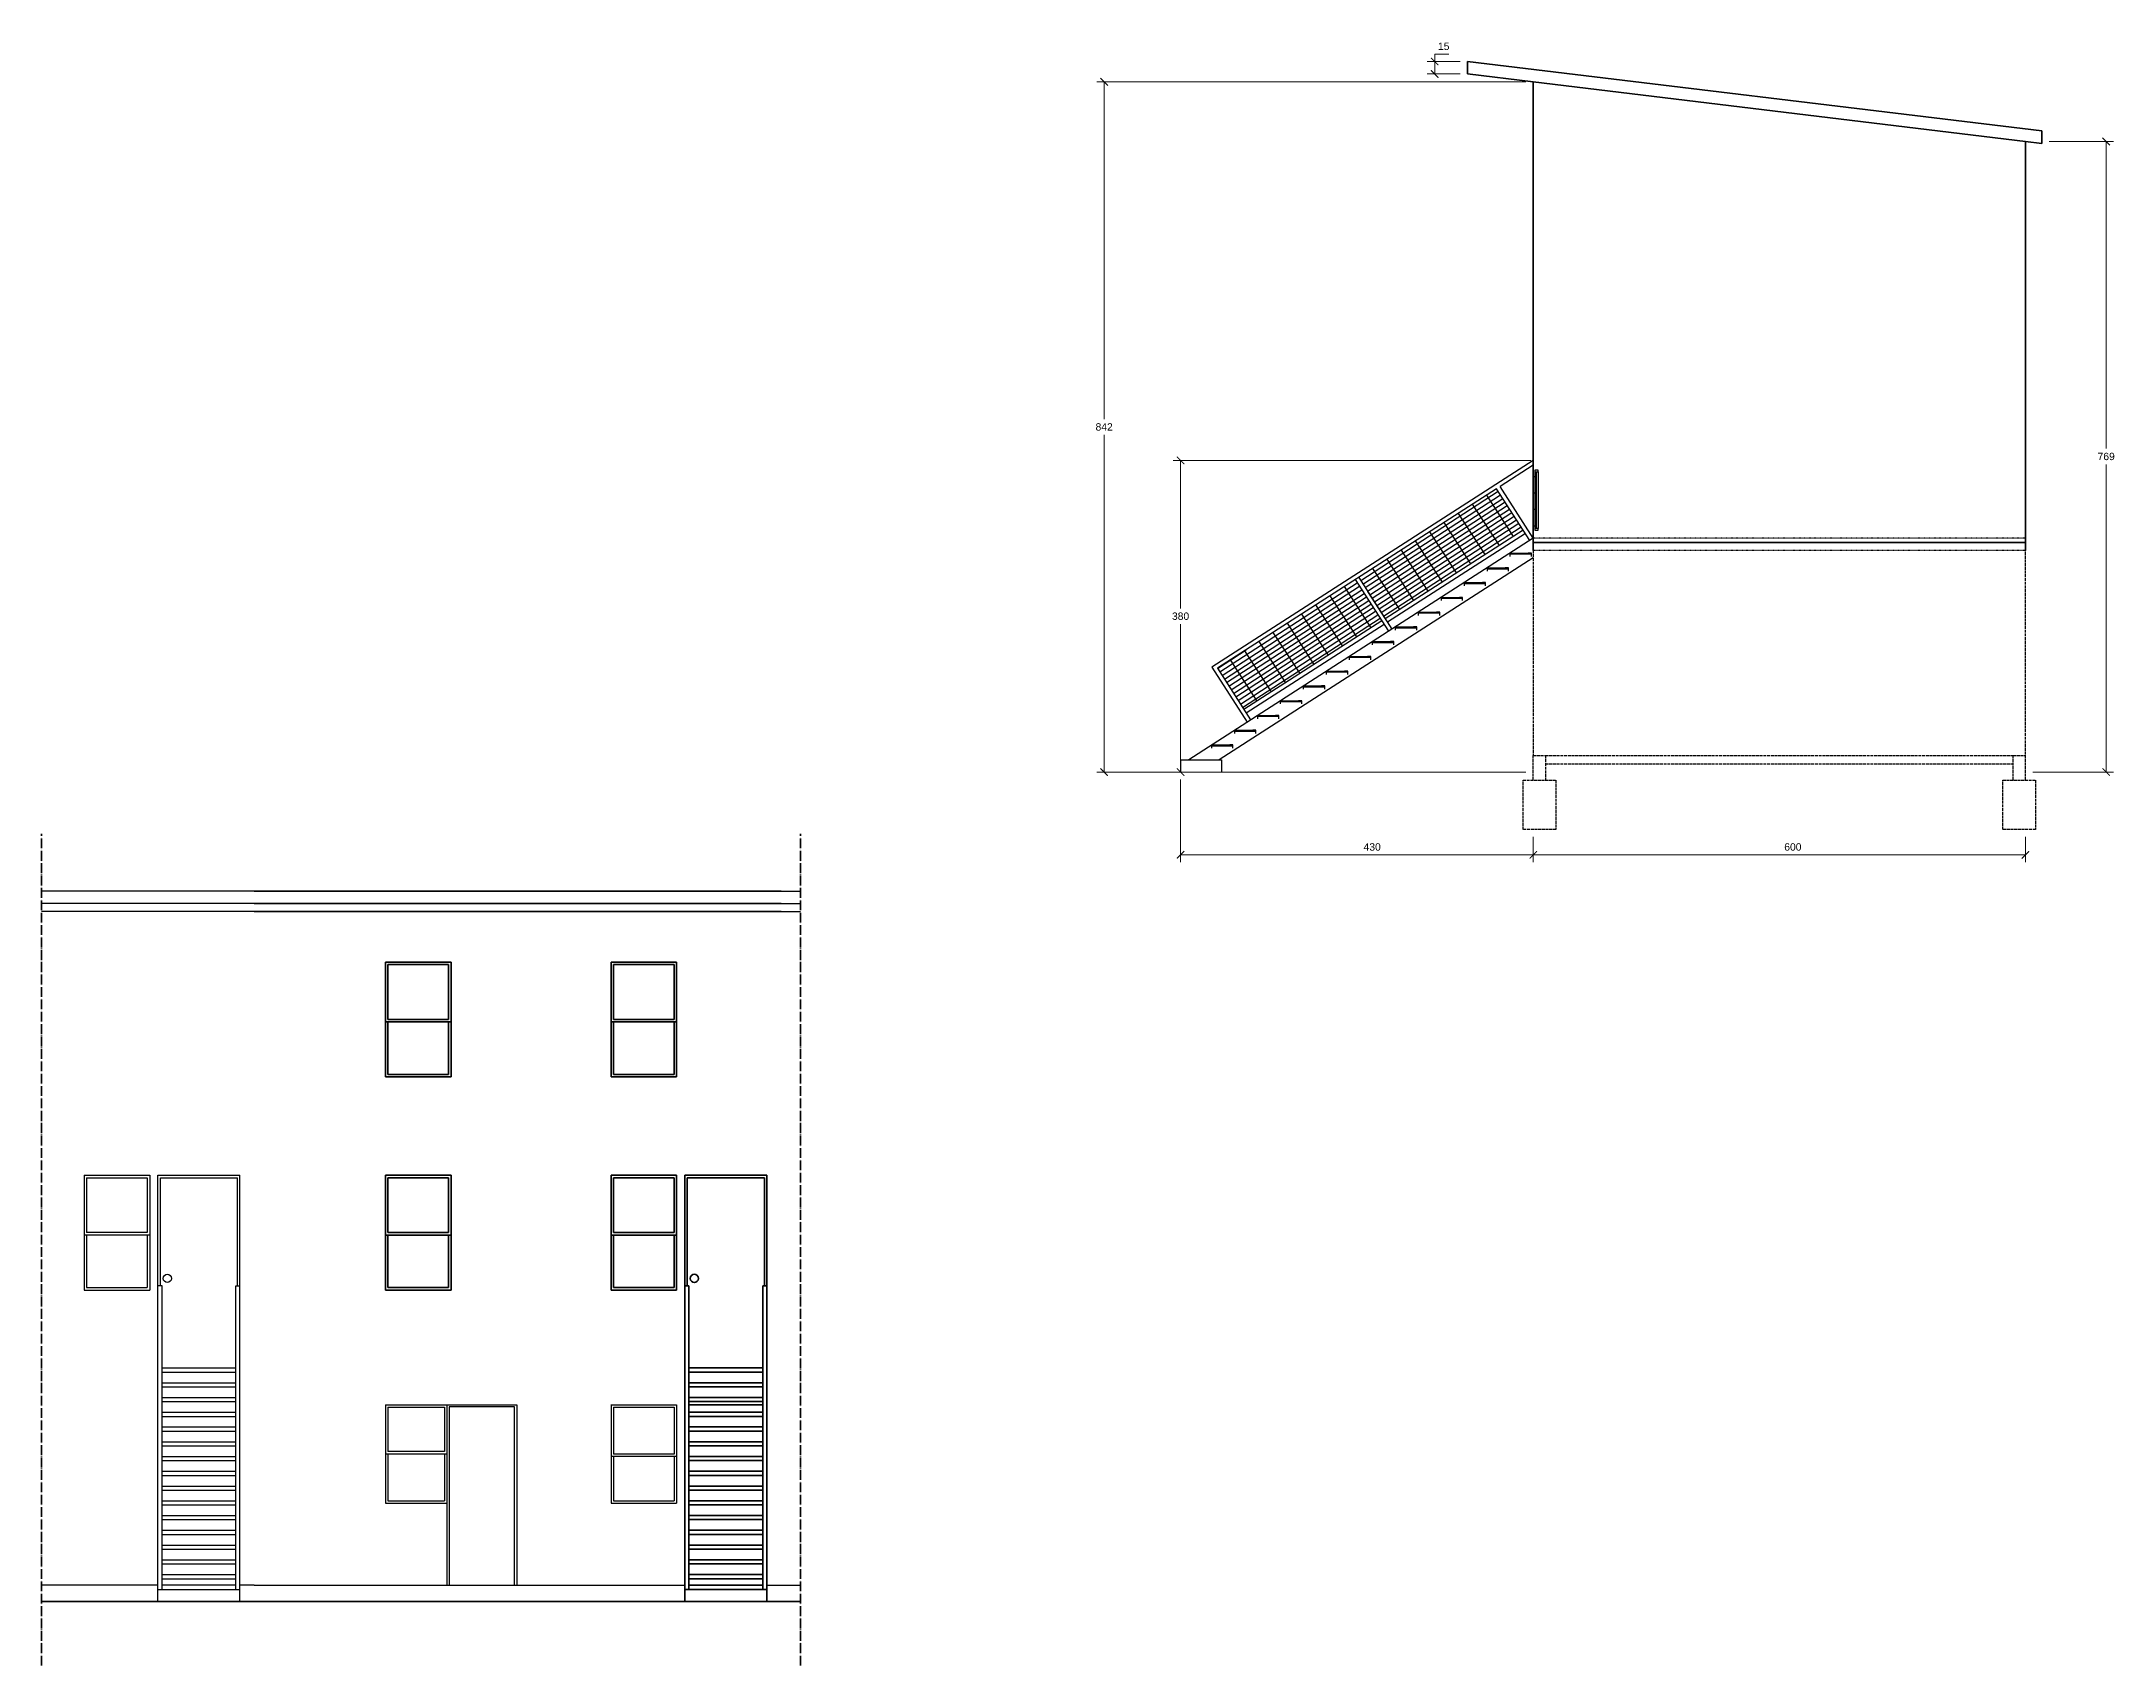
# Model space of a CAD drawing. Header units: millimetres. Extents: x 588 to 4276, y 311 to 2291.
# Drawn here: x 588 to 3116, y 311 to 2291 of the extents above; entities that cross this region are included whole.
import ezdxf

# ---------------------------------------------------------------- set-up
doc = ezdxf.new("R2010")
doc.units = ezdxf.units.MM
for name, pattern in [('ACAD_ISO02W100', [15, 12, -3]), ('ACAD_ISO03W100', [30, 12, -18]), ('ACAD_ISO04W100', [30, 24, -3, 0, -3])]:
    doc.linetypes.add(name, pattern=pattern)
for name, color, linetype in [('A-FLOR-INTR', 3, 'ACAD_ISO03W100'), ('A-FLOR-STRS-EXTR', 1, 'Continuous'), ('A-STRUCTURE', 8, 'Continuous')]:
    doc.layers.add(name, color=color, linetype=linetype)
for name, color, linetype, lineweight in [('A-FLOR-LEVL', 3, 'Continuous', 35), ('A-FLOR-STRS- EXTR', 1, 'Continuous', 35), ('A-ROOF', 3, 'Continuous', 35), ('A-WALL-FULL-EXTR', 3, 'Continuous', 35), ('QUOTE', 5, 'Continuous', 13)]:
    doc.layers.add(name, color=color, linetype=linetype, lineweight=lineweight)
doc.styles.get("Standard").update_dxf_attribs({"font": 'arial.ttf'})
doc.dimstyles.new('ISO-25', dxfattribs={"dimtxt": 2.5, "dimasz": 2.5, "dimexe": 1.25, "dimexo": 0.625, "dimtad": 1, "dimtxsty": 'Standard', "dimcen": 2.5, "dimadec": 0, "dimazin": 0, "dimtfac": 1, "dimtmove": 0, "dimatfit": 3, "dimfxl": 1, "dimarcsym": 0})

msp = doc.modelspace()

# ---------------------------------------------------------------- blocks, each defined once
blk = doc.blocks.new('_ArchTick')
at = {"color": 0, "linetype": 'ByBlock', "const_width": 0.15}
blk.add_lwpolyline([(-0.5, -0.5), (0.5, 0.5)], dxfattribs=at)
blk = doc.blocks.new('*D5')
at = {"layer": 'Defpoints', "color": 0, "transparency": 16777216}
for p in [(1977.3, 1400.5), (2407.3, 1330.5), (1977.3, 1299.5)]:
    blk.add_point(p, dxfattribs=at)
at = {"layer": 'QUOTE', "color": 0, "transparency": 16777216}
for p, q in [((1977.3, 1391.5), (1977.3, 1290.5)), ((2407.3, 1321.5), (2407.3, 1290.5)), ((2407.3, 1299.5), (1977.3, 1299.5))]:
    blk.add_line(p, q, dxfattribs=at)
at = {"layer": 'QUOTE', "color": 0, "transparency": 16777216, "xscale": 9, "yscale": 9, "zscale": 9, "rotation": 180}
blk.add_blockref('_ArchTick', (1977.3, 1299.5), dxfattribs=at)
at = {"layer": 'QUOTE', "color": 0, "transparency": 16777216, "xscale": 9, "yscale": 9, "zscale": 9}
blk.add_blockref('_ArchTick', (2407.3, 1299.5), dxfattribs=at)
at = {"layer": 'QUOTE', "color": 0, "transparency": 16777216, "insert": (2210.9, 1309.1), "char_height": 9, "attachment_point": 5}
blk.add_mtext('430', dxfattribs=at)
blk = doc.blocks.new('*D2')
at = {"layer": 'Defpoints', "color": 0, "transparency": 16777216}
for p in [(1977.3, 1780.5), (2413.3, 1780.5), (2407.3, 1400.5)]:
    blk.add_point(p, dxfattribs=at)
at = {"layer": 'QUOTE', "color": 0, "transparency": 16777216}
for p, q in [((2404.3, 1780.5), (1968.3, 1780.5)), ((1977.3, 1780.5), (1977.3, 1600.1)), ((1977.3, 1400.5), (1977.3, 1580.9)), ((2398.3, 1400.5), (1968.3, 1400.5))]:
    blk.add_line(p, q, dxfattribs=at)
at = {"layer": 'QUOTE', "color": 0, "transparency": 16777216, "xscale": 9, "yscale": 9, "zscale": 9}
for p, rotation in [((1977.3, 1780.5), 90), ((1977.3, 1400.5), 270)]:
    blk.add_blockref('_ArchTick', p, dxfattribs=dict(at, rotation=rotation))
at = {"layer": 'QUOTE', "color": 0, "transparency": 16777216, "insert": (1977.3, 1590.5), "char_height": 9, "attachment_point": 5}
blk.add_mtext('380', dxfattribs=at)
blk = doc.blocks.new('*D3')
at = {"layer": 'Defpoints', "color": 0, "transparency": 16777216}
for p in [(2407.3, 1330.5), (3007.3, 1330.5), (3007.3, 1299.5)]:
    blk.add_point(p, dxfattribs=at)
at = {"layer": 'QUOTE', "color": 0, "transparency": 16777216}
for p, q in [((2407.3, 1321.5), (2407.3, 1290.5)), ((3007.3, 1321.5), (3007.3, 1290.5)), ((2407.3, 1299.5), (3007.3, 1299.5))]:
    blk.add_line(p, q, dxfattribs=at)
at = {"layer": 'QUOTE', "color": 0, "transparency": 16777216, "xscale": 9, "yscale": 9, "zscale": 9, "rotation": 180}
blk.add_blockref('_ArchTick', (2407.3, 1299.5), dxfattribs=at)
at = {"layer": 'QUOTE', "color": 0, "transparency": 16777216, "xscale": 9, "yscale": 9, "zscale": 9}
blk.add_blockref('_ArchTick', (3007.3, 1299.5), dxfattribs=at)
at = {"layer": 'QUOTE', "color": 0, "transparency": 16777216, "insert": (2723.8, 1309.1), "char_height": 9, "attachment_point": 5}
blk.add_mtext('600', dxfattribs=at)
blk = doc.blocks.new('*D6')
at = {"layer": 'Defpoints', "color": 0, "transparency": 16777216}
for p in [(1884.1, 2242.1), (2407.3, 2242.1), (1978.1, 1400.5)]:
    blk.add_point(p, dxfattribs=at)
at = {"layer": 'QUOTE', "color": 0, "transparency": 16777216}
for p, q in [((2398.3, 2242.1), (1875.1, 2242.1)), ((1884.1, 2242.1), (1884.1, 1830.9)), ((1884.1, 1400.5), (1884.1, 1811.7)), ((1969.1, 1400.5), (1875.1, 1400.5))]:
    blk.add_line(p, q, dxfattribs=at)
at = {"layer": 'QUOTE', "color": 0, "transparency": 16777216, "xscale": 9, "yscale": 9, "zscale": 9}
for p, rotation in [((1884.1, 2242.1), 90), ((1884.1, 1400.5), 270)]:
    blk.add_blockref('_ArchTick', p, dxfattribs=dict(at, rotation=rotation))
at = {"layer": 'QUOTE', "color": 0, "transparency": 16777216, "insert": (1884.1, 1821.3), "char_height": 9, "attachment_point": 5}
blk.add_mtext('842', dxfattribs=at)
blk = doc.blocks.new('*D7')
at = {"layer": 'Defpoints', "color": 0, "transparency": 16777216}
for p in [(2287.1, 2266.9), (2327.3, 2266.9), (2327.3, 2251.8)]:
    blk.add_point(p, dxfattribs=at)
at = {"layer": 'QUOTE', "color": 0, "transparency": 16777216}
for p, q in [((2287.1, 2266.9), (2287.1, 2275.9)), ((2287.1, 2275.9), (2304.2, 2275.9)), ((2318.3, 2266.9), (2278.1, 2266.9)), ((2318.3, 2251.8), (2278.1, 2251.8)), ((2287.1, 2251.8), (2287.1, 2266.9))]:
    blk.add_line(p, q, dxfattribs=at)
at = {"layer": 'QUOTE', "color": 0, "transparency": 16777216, "xscale": 9, "yscale": 9, "zscale": 9}
for p, rotation in [((2287.1, 2266.9), 90), ((2287.1, 2251.8), 270)]:
    blk.add_blockref('_ArchTick', p, dxfattribs=dict(at, rotation=rotation))
at = {"layer": 'QUOTE', "color": 0, "transparency": 16777216, "insert": (2298.1, 2285.5), "char_height": 9, "attachment_point": 5}
blk.add_mtext('15', dxfattribs=at)
blk = doc.blocks.new('*D4')
at = {"layer": 'Defpoints', "color": 0, "transparency": 16777216}
for p in [(3027.3, 2169.4), (3007.3, 1400.5), (3105.8, 1400.5)]:
    blk.add_point(p, dxfattribs=at)
at = {"layer": 'QUOTE', "color": 0, "transparency": 16777216}
for p, q in [((3036.3, 2169.4), (3114.8, 2169.4)), ((3105.8, 2169.4), (3105.8, 1794.9)), ((3105.8, 1400.5), (3105.8, 1775.7)), ((3016.3, 1400.5), (3114.8, 1400.5))]:
    blk.add_line(p, q, dxfattribs=at)
at = {"layer": 'QUOTE', "color": 0, "transparency": 16777216, "xscale": 9, "yscale": 9, "zscale": 9}
for p, rotation in [((3105.8, 2169.4), 90), ((3105.8, 1400.5), 270)]:
    blk.add_blockref('_ArchTick', p, dxfattribs=dict(at, rotation=rotation))
at = {"layer": 'QUOTE', "color": 0, "transparency": 16777216, "insert": (3105.8, 1785.3), "char_height": 9, "attachment_point": 5}
blk.add_mtext('769', dxfattribs=at)

# ---------------------------------------------------------------- dimensions: what is measured, and where the dimension line sits
at = {"layer": 'QUOTE'}
for base, p1, p2, override, picture, middle in [((2287.1, 2266.9), (2327.3, 2251.8), (2327.3, 2266.9), {"dimtxt": 9, "dimasz": 9, "dimexe": 9, "dimexo": 9, "dimgap": 5, "dimtih": 1, "dimtoh": 1, "dimdec": 0, "dimblk1": 'ArchTick', "dimblk2": 'ArchTick', "dimsah": 1, "dimlwd": 65535, "dimlwe": 65535}, '*D7', (2298.1, 2285.5)), ((1884.1, 2242.1), (1978.1, 1400.5), (2407.3, 2242.1), {"dimtxt": 9, "dimasz": 9, "dimexe": 9, "dimexo": 9, "dimgap": 5, "dimtih": 1, "dimdec": 0, "dimblk1": 'ArchTick', "dimblk2": 'ArchTick', "dimsah": 1, "dimlwd": 65535, "dimlwe": 65535}, '*D6', (1884.1, 1821.3)), ((1977.3, 1780.5), (2407.3, 1400.5), (2413.3, 1780.5), {"dimtxt": 9, "dimasz": 9, "dimexe": 9, "dimexo": 9, "dimgap": 5, "dimtih": 1, "dimdec": 0, "dimblk1": 'ArchTick', "dimblk2": 'ArchTick', "dimsah": 1, "dimlwd": 65535, "dimlwe": 65535}, '*D2', (1977.3, 1590.5))]:
    dim = msp.add_linear_dim(base=base, p1=p1, p2=p2, angle=90, dimstyle='ISO-25', override=override, dxfattribs=at)
    dim.commit()
    dim.dimension.update_dxf_attribs({"geometry": picture, "text_midpoint": middle})
dim = msp.add_linear_dim(base=(3105.8, 1400.5), p1=(3027.3, 2169.4), p2=(3007.3, 1400.5), angle=90, dimstyle='ISO-25', override={"dimtxt": 9, "dimasz": 9, "dimexe": 9, "dimexo": 9, "dimgap": 5, "dimtih": 1, "dimtoh": 1, "dimdec": 0, "dimblk1": 'ArchTick', "dimblk2": 'ArchTick', "dimsah": 1, "dimlwd": 65535, "dimlwe": 65535}, dxfattribs=at)
dim.commit()
dim.dimension.update_dxf_attribs({"geometry": '*D4', "text_midpoint": (3105.8, 1785.3), "dimtype": 160})
for base, p2, picture, middle in [((1977.3, 1299.5), (1977.3, 1400.5), '*D5', (2210.9, 1299.5)), ((3007.3, 1299.5), (3007.3, 1330.5), '*D3', (2723.8, 1299.5))]:
    dim = msp.add_linear_dim(base=base, p1=(2407.3, 1330.5), p2=p2, dimstyle='ISO-25', override={"dimtxt": 9, "dimasz": 9, "dimexe": 9, "dimexo": 9, "dimgap": 5, "dimdec": 0, "dimblk1": 'ArchTick', "dimblk2": 'ArchTick', "dimsah": 1, "dimlwd": 65535, "dimlwe": 65535}, dxfattribs=at)
    dim.commit()
    dim.dimension.update_dxf_attribs({"geometry": picture, "text_midpoint": middle, "dimtype": 160})

# ---------------------------------------------------------------- hatches: boundary and pattern name
at = {"layer": 'A-FLOR-STRS-EXTR'}
h = msp.add_hatch(dxfattribs=at)
h.set_pattern_fill('GRATE', color=256, scale=6.5, angle=123, style=0)
h.set_pattern_definition([(213, (32360.3907, -3852.464), (2.809997, -4.327016), []), (303, (32360.39, -3852.464), (17.308064, 11.239988), [])])
h.paths.add_polyline_path([(2395, 1695.4), (2362.6, 1745.8), (2194.5, 1637.8), (2226.9, 1587.4)])
h.paths.add_polyline_path([(2190.3, 1635.1), (2022.2, 1527), (2054.6, 1476.6), (2222.7, 1584.7)])

# ---------------------------------------------------------------- linework, layer by layer
at = {"layer": 'A-FLOR-INTR', "ltscale": 0.01}
msp.add_line((3007.3, 1670.5), (2407.3, 1670.5), dxfattribs=at)
at = {"layer": 'A-FLOR-INTR', "linetype": 'ACAD_ISO03W100', "ltscale": 0.01}
msp.add_lwpolyline([(3007.3, 1685.5), (2407.3, 1685.5)], dxfattribs=at)
at = {"layer": 'A-FLOR-LEVL'}
for p, q in [((2407.3, 1670.5), (2407.3, 1685.5)), ((3007.3, 1680.5), (2407.3, 1680.5))]:
    msp.add_line(p, q, dxfattribs=at)
at = {"layer": 'A-FLOR-STRS- EXTR'}
for p, q in [((1007.9, 1168.8), (1087.9, 1168.8)), ((1007.9, 1168.8), (1007.9, 1028.8)), ((1010.9, 1165.8), (1010.9, 1098.8)), ((1010.9, 1165.8), (1084.9, 1165.8)), ((1084.9, 1165.8), (1084.9, 1098.8)), ((1087.9, 1168.8), (1087.9, 1028.8)), ((1282.9, 1168.8), (1282.9, 1028.8)), ((1282.9, 1168.8), (1362.9, 1168.8)), ((1285.9, 1165.8), (1359.9, 1165.8)), ((1285.9, 1165.8), (1285.9, 1098.8)), ((1359.9, 1165.8), (1359.9, 1098.8)), ((1362.9, 1168.8), (1362.9, 1028.8)), ((1010.9, 1095.8), (1010.9, 1031.8)), ((1084.9, 1095.8), (1084.9, 1031.8)), ((1285.9, 1095.8), (1285.9, 1031.8)), ((1359.9, 1095.8), (1359.9, 1031.8)), ((1007.9, 1028.8), (1087.9, 1028.8)), ((1010.9, 1031.8), (1084.9, 1031.8)), ((1282.9, 1028.8), (1362.9, 1028.8)), ((1285.9, 1031.8), (1359.9, 1031.8)), ((1007.9, 908.8), (1007.9, 768.8)), ((1007.9, 908.8), (1007.9, 768.8)), ((1087.9, 908.8), (1007.9, 908.8)), ((1010.9, 905.8), (1010.9, 838.8)), ((1010.9, 905.8), (1084.9, 905.8)), ((1084.9, 905.8), (1084.9, 838.8)), ((1087.9, 908.8), (1087.9, 768.8)), ((1087.9, 908.8), (1087.9, 768.8)), ((1282.9, 908.8), (1362.9, 908.8)), ((1282.9, 908.8), (1282.9, 768.8)), ((1285.9, 905.8), (1285.9, 838.8)), ((1285.9, 905.8), (1359.9, 905.8)), ((1359.9, 905.8), (1359.9, 838.8)), ((1362.9, 908.8), (1362.9, 768.8)), ((1372.9, 773.8), (1372.9, 908.8)), ((1372.9, 908.8), (1472.9, 908.8)), ((1375.9, 905.8), (1469.9, 905.8)), ((1375.9, 773.8), (1375.9, 905.8)), ((1469.9, 773.8), (1469.9, 905.8)), ((1472.9, 773.8), (1472.9, 908.8)), ((1010.9, 835.8), (1010.9, 771.8)), ((1084.9, 835.8), (1084.9, 771.8)), ((1285.9, 835.8), (1285.9, 771.8)), ((1359.9, 835.8), (1359.9, 771.8)), ((1007.9, 768.8), (1087.9, 768.8)), ((1010.9, 771.8), (1084.9, 771.8)), ((1282.9, 771.8), (1282.9, 768.8)), ((1282.9, 768.8), (1362.9, 768.8)), ((1285.9, 771.8), (1359.9, 771.8)), ((1362.9, 771.8), (1362.9, 768.8)), ((1372.9, 773.8), (1377.9, 773.8)), ((1467.9, 773.8), (1472.9, 773.8)), ((1377.9, 673.8), (1467.9, 673.8)), ((1377.9, 668.8), (1467.9, 668.8)), ((1377.9, 668.8), (1467.9, 668.8)), ((1377.9, 655.8), (1467.9, 655.8)), ((1377.9, 650.8), (1467.9, 650.8)), ((1377.9, 637.8), (1467.9, 637.8)), ((1377.9, 632.8), (1467.9, 632.8)), ((1377.9, 628.8), (1467.9, 628.8)), ((1377.9, 619.8), (1467.9, 619.8)), ((1377.9, 614.8), (1467.9, 614.8)), ((1457.9, 628.8), (1387.9, 628.8)), ((1377.9, 601.8), (1467.9, 601.8)), ((1377.9, 596.8), (1467.9, 596.8)), ((1377.9, 583.8), (1467.9, 583.8)), ((1377.9, 578.8), (1467.9, 578.8)), ((1377.9, 565.8), (1467.9, 565.8)), ((1377.9, 560.8), (1467.9, 560.8)), ((1377.9, 547.8), (1467.9, 547.8)), ((1377.9, 542.8), (1467.9, 542.8)), ((1377.9, 529.8), (1467.9, 529.8)), ((1377.9, 524.8), (1467.9, 524.8)), ((1377.9, 511.8), (1467.9, 511.8)), ((1377.9, 506.8), (1467.9, 506.8)), ((1377.9, 493.8), (1467.9, 493.8)), ((1377.9, 488.8), (1467.9, 488.8)), ((1377.9, 475.8), (1467.9, 475.8)), ((1377.9, 470.8), (1467.9, 470.8)), ((1377.9, 457.8), (1467.9, 457.8)), ((1377.9, 452.8), (1467.9, 452.8)), ((1377.9, 439.8), (1467.9, 439.8)), ((1377.9, 434.8), (1467.9, 434.8)), ((1377.9, 421.8), (1467.9, 421.8)), ((1377.9, 416.8), (1467.9, 416.8)), ((1467.9, 408.8), (1377.9, 408.8)), ((1372.9, 403.8), (1472.9, 403.8))]:
    msp.add_line(p, q, dxfattribs=at)
for points in [[(1087.9, 1095.8), (1007.9, 1095.8)], [(1084.9, 1098.8), (1010.9, 1098.8)], [(1362.9, 1095.8), (1282.9, 1095.8)], [(1359.9, 1098.8), (1285.9, 1098.8)], [(1087.9, 835.8), (1007.9, 835.8)], [(1084.9, 838.8), (1010.9, 838.8)], [(1362.9, 835.8), (1282.9, 835.8)], [(1359.9, 838.8), (1285.9, 838.8)], [(1372.9, 388.8), (1372.9, 773.8)], [(1377.9, 403.8), (1377.9, 773.8)], [(1467.9, 403.8), (1467.9, 773.8)], [(1472.9, 388.8), (1472.9, 773.8)]]:
    msp.add_lwpolyline(points, dxfattribs=at)
msp.add_circle((1384.4, 783), 5.03, dxfattribs=at)
at = {"layer": 'A-FLOR-STRS-EXTR'}
for p, q in [((2407.3, 1780.5), (2015.3, 1528.5)), ((2407.3, 1774.6), (2366.8, 1748.5)), ((2362.6, 1745.8), (2022.2, 1527)), ((2395, 1695.4), (2226.9, 1587.4)), ((2407.3, 1685.5), (1987.3, 1415.5)), ((2397.7, 1691.2), (2229.6, 1583.2)), ((2407.3, 1661.8), (2024.3, 1415.5)), ((2351.3, 1648.5), (2377.2, 1648.5)), ((2355.3, 1649.5), (2373.2, 1649.5)), ((2379.3, 1666.5), (2405.2, 1666.5)), ((2383.3, 1667.5), (2401.2, 1667.5)), ((2323.3, 1630.5), (2349.2, 1630.5)), ((2327.3, 1631.5), (2345.2, 1631.5)), ((2267.3, 1594.5), (2293.2, 1594.5)), ((2271.3, 1595.5), (2289.2, 1595.5)), ((2295.3, 1612.5), (2321.2, 1612.5)), ((2299.3, 1613.5), (2317.2, 1613.5)), ((2222.7, 1584.7), (2054.6, 1476.6)), ((2225.4, 1580.5), (2057.3, 1472.4)), ((2239.3, 1576.5), (2265.2, 1576.5)), ((2243.3, 1577.5), (2261.2, 1577.5)), ((2211.3, 1558.5), (2237.2, 1558.5)), ((2215.3, 1559.5), (2233.2, 1559.5)), ((2155.3, 1522.5), (2181.2, 1522.5)), ((2159.3, 1523.5), (2177.2, 1523.5)), ((2183.3, 1540.5), (2209.2, 1540.5)), ((2187.3, 1541.5), (2205.2, 1541.5)), ((2127.3, 1504.5), (2153.2, 1504.5)), ((2131.3, 1505.5), (2149.2, 1505.5)), ((2071.3, 1468.5), (2097.2, 1468.5)), ((2075.3, 1469.5), (2093.2, 1469.5)), ((2099.3, 1486.5), (2125.2, 1486.5)), ((2103.3, 1487.5), (2121.2, 1487.5)), ((2043.3, 1450.5), (2069.2, 1450.5)), ((2047.3, 1451.5), (2065.2, 1451.5)), ((2015.3, 1432.5), (2041.2, 1432.5)), ((2019.3, 1433.5), (2037.2, 1433.5))]:
    msp.add_line(p, q, dxfattribs=at)
for points in [[(2403.1, 1682.8), (2362.6, 1745.8)], [(2407.3, 1685.5), (2366.8, 1748.5)], [(2409.3, 1760.5), (2407.3, 1760.5)], [(2413.3, 1768.5), (2409.3, 1768.5), (2409.3, 1766.5), (2413.3, 1766.5), (2413.3, 1768.5)], [(2409.3, 1766.5), (2409.3, 1697.5)], [(2411.3, 1697.5), (2411.3, 1766.5)], [(2413.3, 1766.5), (2413.3, 1697.5)], [(2409.3, 1740.5), (2407.3, 1740.5)], [(2409.3, 1720.5), (2407.3, 1720.5)], [(2409.3, 1700.5), (2407.3, 1700.5)], [(2413.3, 1697.5), (2409.3, 1697.5), (2409.3, 1695.5), (2413.3, 1695.5), (2413.3, 1697.5)], [(2351.3, 1645.5), (2351.3, 1649.5), (2355.3, 1649.5)], [(2377.2, 1645.5), (2377.2, 1649.5), (2373.2, 1649.5)], [(2379.3, 1663.5), (2379.3, 1667.5), (2383.3, 1667.5)], [(2405.2, 1663.5), (2405.2, 1667.5), (2401.2, 1667.5)], [(2190.3, 1635.1), (2230.8, 1572.1)], [(2194.5, 1637.8), (2235, 1574.8)], [(2323.3, 1627.5), (2323.3, 1631.5), (2327.3, 1631.5)], [(2349.2, 1627.5), (2349.2, 1631.5), (2345.2, 1631.5)], [(2267.3, 1591.5), (2267.3, 1595.5), (2271.3, 1595.5)], [(2293.2, 1591.5), (2293.2, 1595.5), (2289.2, 1595.5)], [(2295.3, 1609.5), (2295.3, 1613.5), (2299.3, 1613.5)], [(2321.2, 1609.5), (2321.2, 1613.5), (2317.2, 1613.5)], [(2239.3, 1573.5), (2239.3, 1577.5), (2243.3, 1577.5)], [(2265.2, 1573.5), (2265.2, 1577.5), (2261.2, 1577.5)], [(2211.3, 1555.5), (2211.3, 1559.5), (2215.3, 1559.5)], [(2237.2, 1555.5), (2237.2, 1559.5), (2233.2, 1559.5)], [(2015.3, 1528.5), (2058.5, 1461.3)], [(2022.2, 1527), (2062.7, 1464)], [(2155.3, 1519.5), (2155.3, 1523.5), (2159.3, 1523.5)], [(2181.2, 1519.5), (2181.2, 1523.5), (2177.2, 1523.5)], [(2183.3, 1537.5), (2183.3, 1541.5), (2187.3, 1541.5)], [(2209.2, 1537.5), (2209.2, 1541.5), (2205.2, 1541.5)], [(2127.3, 1501.5), (2127.3, 1505.5), (2131.3, 1505.5)], [(2153.2, 1501.5), (2153.2, 1505.5), (2149.2, 1505.5)], [(2071.3, 1465.5), (2071.3, 1469.5), (2075.3, 1469.5)], [(2097.2, 1465.5), (2097.2, 1469.5), (2093.2, 1469.5)], [(2099.3, 1483.5), (2099.3, 1487.5), (2103.3, 1487.5)], [(2125.2, 1483.5), (2125.2, 1487.5), (2121.2, 1487.5)], [(2043.3, 1447.5), (2043.3, 1451.5), (2047.3, 1451.5)], [(2069.2, 1447.5), (2069.2, 1451.5), (2065.2, 1451.5)], [(1977.3, 1415.5), (2027.3, 1415.5), (2027.3, 1400.5)], [(1977.3, 1415.5), (1977.3, 1400.5)], [(2015.3, 1429.5), (2015.3, 1433.5), (2019.3, 1433.5)], [(2041.2, 1429.5), (2041.2, 1433.5), (2037.2, 1433.5)]]:
    msp.add_lwpolyline(points, dxfattribs=at)
at = {"layer": 'A-ROOF'}
for p, q in [((2327.3, 2251.8), (2327.3, 2266.9)), ((3027.3, 2182.3), (3027.3, 2167))]:
    msp.add_line(p, q, dxfattribs=at)
at = {"layer": 'A-ROOF', "linetype": 'Continuous'}
for p, q in [((847.9, 1255.1), (1490.4, 1255.1)), ((847.9, 1240), (1490.4, 1240)), ((1490.4, 1230.3), (847.9, 1230.3))]:
    msp.add_line(p, q, dxfattribs=at)
at = {"layer": 'A-ROOF'}
for points in [[(3027.3, 2182.3), (2327.3, 2266.9)], [(2407.3, 2242.1), (2327.3, 2251.8)], [(3007.3, 2169.6), (2407.3, 2242.1)], [(3027.3, 2167), (3007.3, 2169.4)]]:
    msp.add_lwpolyline(points, dxfattribs=at)
at = {"layer": 'A-STRUCTURE', "linetype": 'ACAD_ISO02W100', "ltscale": 0.3}
for p, q in [((2407.3, 1670.5), (2407.3, 1420.5)), ((3007.3, 1390.5), (3007.3, 1670.5)), ((2407.3, 1390.5), (2407.3, 1420.5)), ((2407.3, 1420.5), (2422.3, 1420.5)), ((2422.3, 1420.5), (2992.3, 1420.5)), ((2422.3, 1420.5), (2422.3, 1390.5)), ((2992.3, 1390.5), (2992.3, 1420.5)), ((2992.3, 1420.5), (3007.3, 1420.5)), ((2422.3, 1410.5), (2992.3, 1410.5))]:
    msp.add_line(p, q, dxfattribs=at)
at = {"layer": 'A-STRUCTURE', "ltscale": 0.3}
for p, q in [((847.9, 1255.1), (588.5, 1255.1)), ((847.9, 1240), (588.5, 1240)), ((847.9, 1230.3), (588.5, 1230.3)), ((640.5, 908.8), (720.5, 908.8)), ((640.5, 908.8), (640.5, 768.8)), ((643.5, 905.8), (643.5, 838.8)), ((643.5, 905.8), (717.5, 905.8)), ((717.5, 905.8), (717.5, 838.8)), ((720.5, 908.8), (720.5, 768.8)), ((730.5, 773.8), (730.5, 908.8)), ((730.5, 908.8), (830.5, 908.8)), ((733.5, 905.8), (827.5, 905.8)), ((733.5, 773.8), (733.5, 905.8)), ((827.5, 773.8), (827.5, 905.8)), ((830.5, 773.8), (830.5, 908.8)), ((643.5, 835.8), (643.5, 771.8)), ((717.5, 835.8), (717.5, 771.8)), ((640.5, 771.8), (640.5, 768.8)), ((640.5, 768.8), (720.5, 768.8)), ((643.5, 771.8), (717.5, 771.8)), ((735.5, 773.8), (730.5, 773.8)), ((825.5, 773.8), (830.5, 773.8)), ((735.5, 673.8), (825.5, 673.8)), ((735.5, 668.8), (825.5, 668.8)), ((735.5, 668.8), (825.5, 668.8)), ((735.5, 655.8), (825.5, 655.8)), ((735.5, 650.8), (825.5, 650.8)), ((735.5, 637.8), (825.5, 637.8)), ((735.5, 632.8), (825.5, 632.8)), ((735.5, 619.8), (825.5, 619.8)), ((735.5, 614.8), (825.5, 614.8)), ((1007.9, 628.8), (1167.9, 628.8)), ((1007.9, 628.8), (1007.9, 508.8)), ((1010.9, 625.8), (1010.9, 571.8)), ((1010.9, 625.8), (1079.9, 625.8)), ((1079.9, 625.8), (1079.9, 571.8)), ((1082.9, 628.8), (1082.9, 408.8)), ((1167.9, 628.8), (1167.9, 408.8)), ((1282.5, 628.8), (1362.5, 628.8)), ((1282.9, 628.8), (1362.9, 628.8)), ((1282.9, 628.8), (1282.9, 508.8)), ((1285.9, 625.8), (1285.9, 568.8)), ((1285.9, 625.8), (1359.9, 625.8)), ((1359.9, 625.8), (1359.9, 568.8)), ((1362.9, 628.8), (1362.9, 508.8)), ((735.5, 601.8), (825.5, 601.8)), ((735.5, 596.8), (825.5, 596.8)), ((735.5, 583.8), (825.5, 583.8)), ((735.5, 578.8), (825.5, 578.8)), ((735.5, 565.8), (825.5, 565.8)), ((735.5, 560.8), (825.5, 560.8)), ((1010.9, 568.8), (1010.9, 511.8)), ((1079.9, 568.8), (1079.9, 511.8)), ((1285.9, 565.8), (1285.9, 511.8)), ((1359.9, 565.8), (1359.9, 511.8)), ((735.5, 547.8), (825.5, 547.8)), ((735.5, 542.8), (825.5, 542.8)), ((735.5, 529.8), (825.5, 529.8)), ((735.5, 524.8), (825.5, 524.8)), ((735.5, 511.8), (825.5, 511.8)), ((735.5, 506.8), (825.5, 506.8)), ((1007.9, 508.8), (1082.9, 508.8)), ((1010.9, 511.8), (1079.9, 511.8)), ((1282.9, 508.8), (1362.9, 508.8)), ((1285.9, 511.8), (1359.9, 511.8)), ((735.5, 493.8), (825.5, 493.8)), ((735.5, 488.8), (825.5, 488.8)), ((735.5, 475.8), (825.5, 475.8)), ((735.5, 470.8), (825.5, 470.8)), ((735.5, 457.8), (825.5, 457.8)), ((735.5, 452.8), (825.5, 452.8)), ((735.5, 439.8), (825.5, 439.8)), ((735.5, 434.8), (825.5, 434.8)), ((730.5, 408.8), (588.5, 408.8)), ((735.5, 421.8), (825.5, 421.8)), ((735.5, 416.8), (825.5, 416.8)), ((825.5, 408.8), (735.5, 408.8)), ((847.9, 408.8), (830.5, 408.8)), ((847.9, 408.8), (1372.9, 408.8)), ((1472.9, 408.8), (1513.9, 408.8)), ((730.5, 403.8), (830.5, 403.8))]:
    msp.add_line(p, q, dxfattribs=at)
at = {"layer": 'A-STRUCTURE'}
for p, q in [((1490.4, 1255.1), (1513.9, 1255.1)), ((1490.4, 1240), (1513.9, 1240)), ((1490.4, 1230.3), (1513.9, 1230.3))]:
    msp.add_line(p, q, dxfattribs=at)
at = {"layer": 'A-STRUCTURE', "linetype": 'ACAD_ISO02W100', "ltscale": 0.3}
for points in [[(2394.8, 1390.5), (2434.8, 1390.5), (2434.8, 1330.5), (2394.8, 1330.5)], [(2979.8, 1390.5), (3019.8, 1390.5), (3019.8, 1330.5), (2979.8, 1330.5)]]:
    msp.add_lwpolyline(points, close=True, dxfattribs=at)
at = {"layer": 'A-STRUCTURE', "ltscale": 0.3}
for points in [[(720.5, 835.8), (640.5, 835.8)], [(717.5, 838.8), (643.5, 838.8)], [(730.5, 388.8), (730.5, 773.8)], [(735.5, 403.8), (735.5, 773.8)], [(825.5, 403.8), (825.5, 773.8)], [(830.5, 388.8), (830.5, 773.8)], [(1165.4, 408.8), (1165.4, 626.3), (1085.4, 626.3), (1085.4, 408.8)], [(1082.9, 568.8), (1007.9, 568.8)], [(1079.9, 571.8), (1010.9, 571.8)], [(1362.9, 565.8), (1282.9, 565.8)], [(1359.9, 568.8), (1285.9, 568.8)]]:
    msp.add_lwpolyline(points, dxfattribs=at)
msp.add_circle((742, 783), 5.03, dxfattribs=at)
at = {"layer": 'A-WALL-FULL-EXTR'}
for p, q in [((2407.3, 1940.5), (2407.3, 2242.1)), ((3007.3, 1685.5), (3007.3, 2169.6)), ((2407.3, 1940.5), (2407.3, 1900.5)), ((2407.3, 1900.5), (2407.3, 1685.5)), ((3007.3, 1685.5), (3007.3, 1680.5)), ((3007.3, 1670.5), (3007.3, 1680.5)), ((1377.9, 408.8), (1387.9, 408.8))]:
    msp.add_line(p, q, dxfattribs=at)
at = {"layer": 'A-WALL-FULL-EXTR', "linetype": 'ACAD_ISO04W100', "ltscale": 0.5}
for p, q in [((588.5, 310.9), (588.5, 1325)), ((1513.9, 310.9), (1513.9, 1325))]:
    msp.add_line(p, q, dxfattribs=at)
at = {"layer": 'A-WALL-FULL-EXTR', "ltscale": 0.3}
for q in [(588.5, 388.8), (1513.9, 388.8)]:
    msp.add_line((847.9, 388.8), q, dxfattribs=at)

msp.set_redraw_order([(e.dxf.handle, doc.entitydb.next_handle()) for e in msp.query("TEXT MTEXT ATTDEF DIMENSION ARC_DIMENSION")])  # texts and dimensions are drawn at this point

doc.saveas('drawing.dxf')
